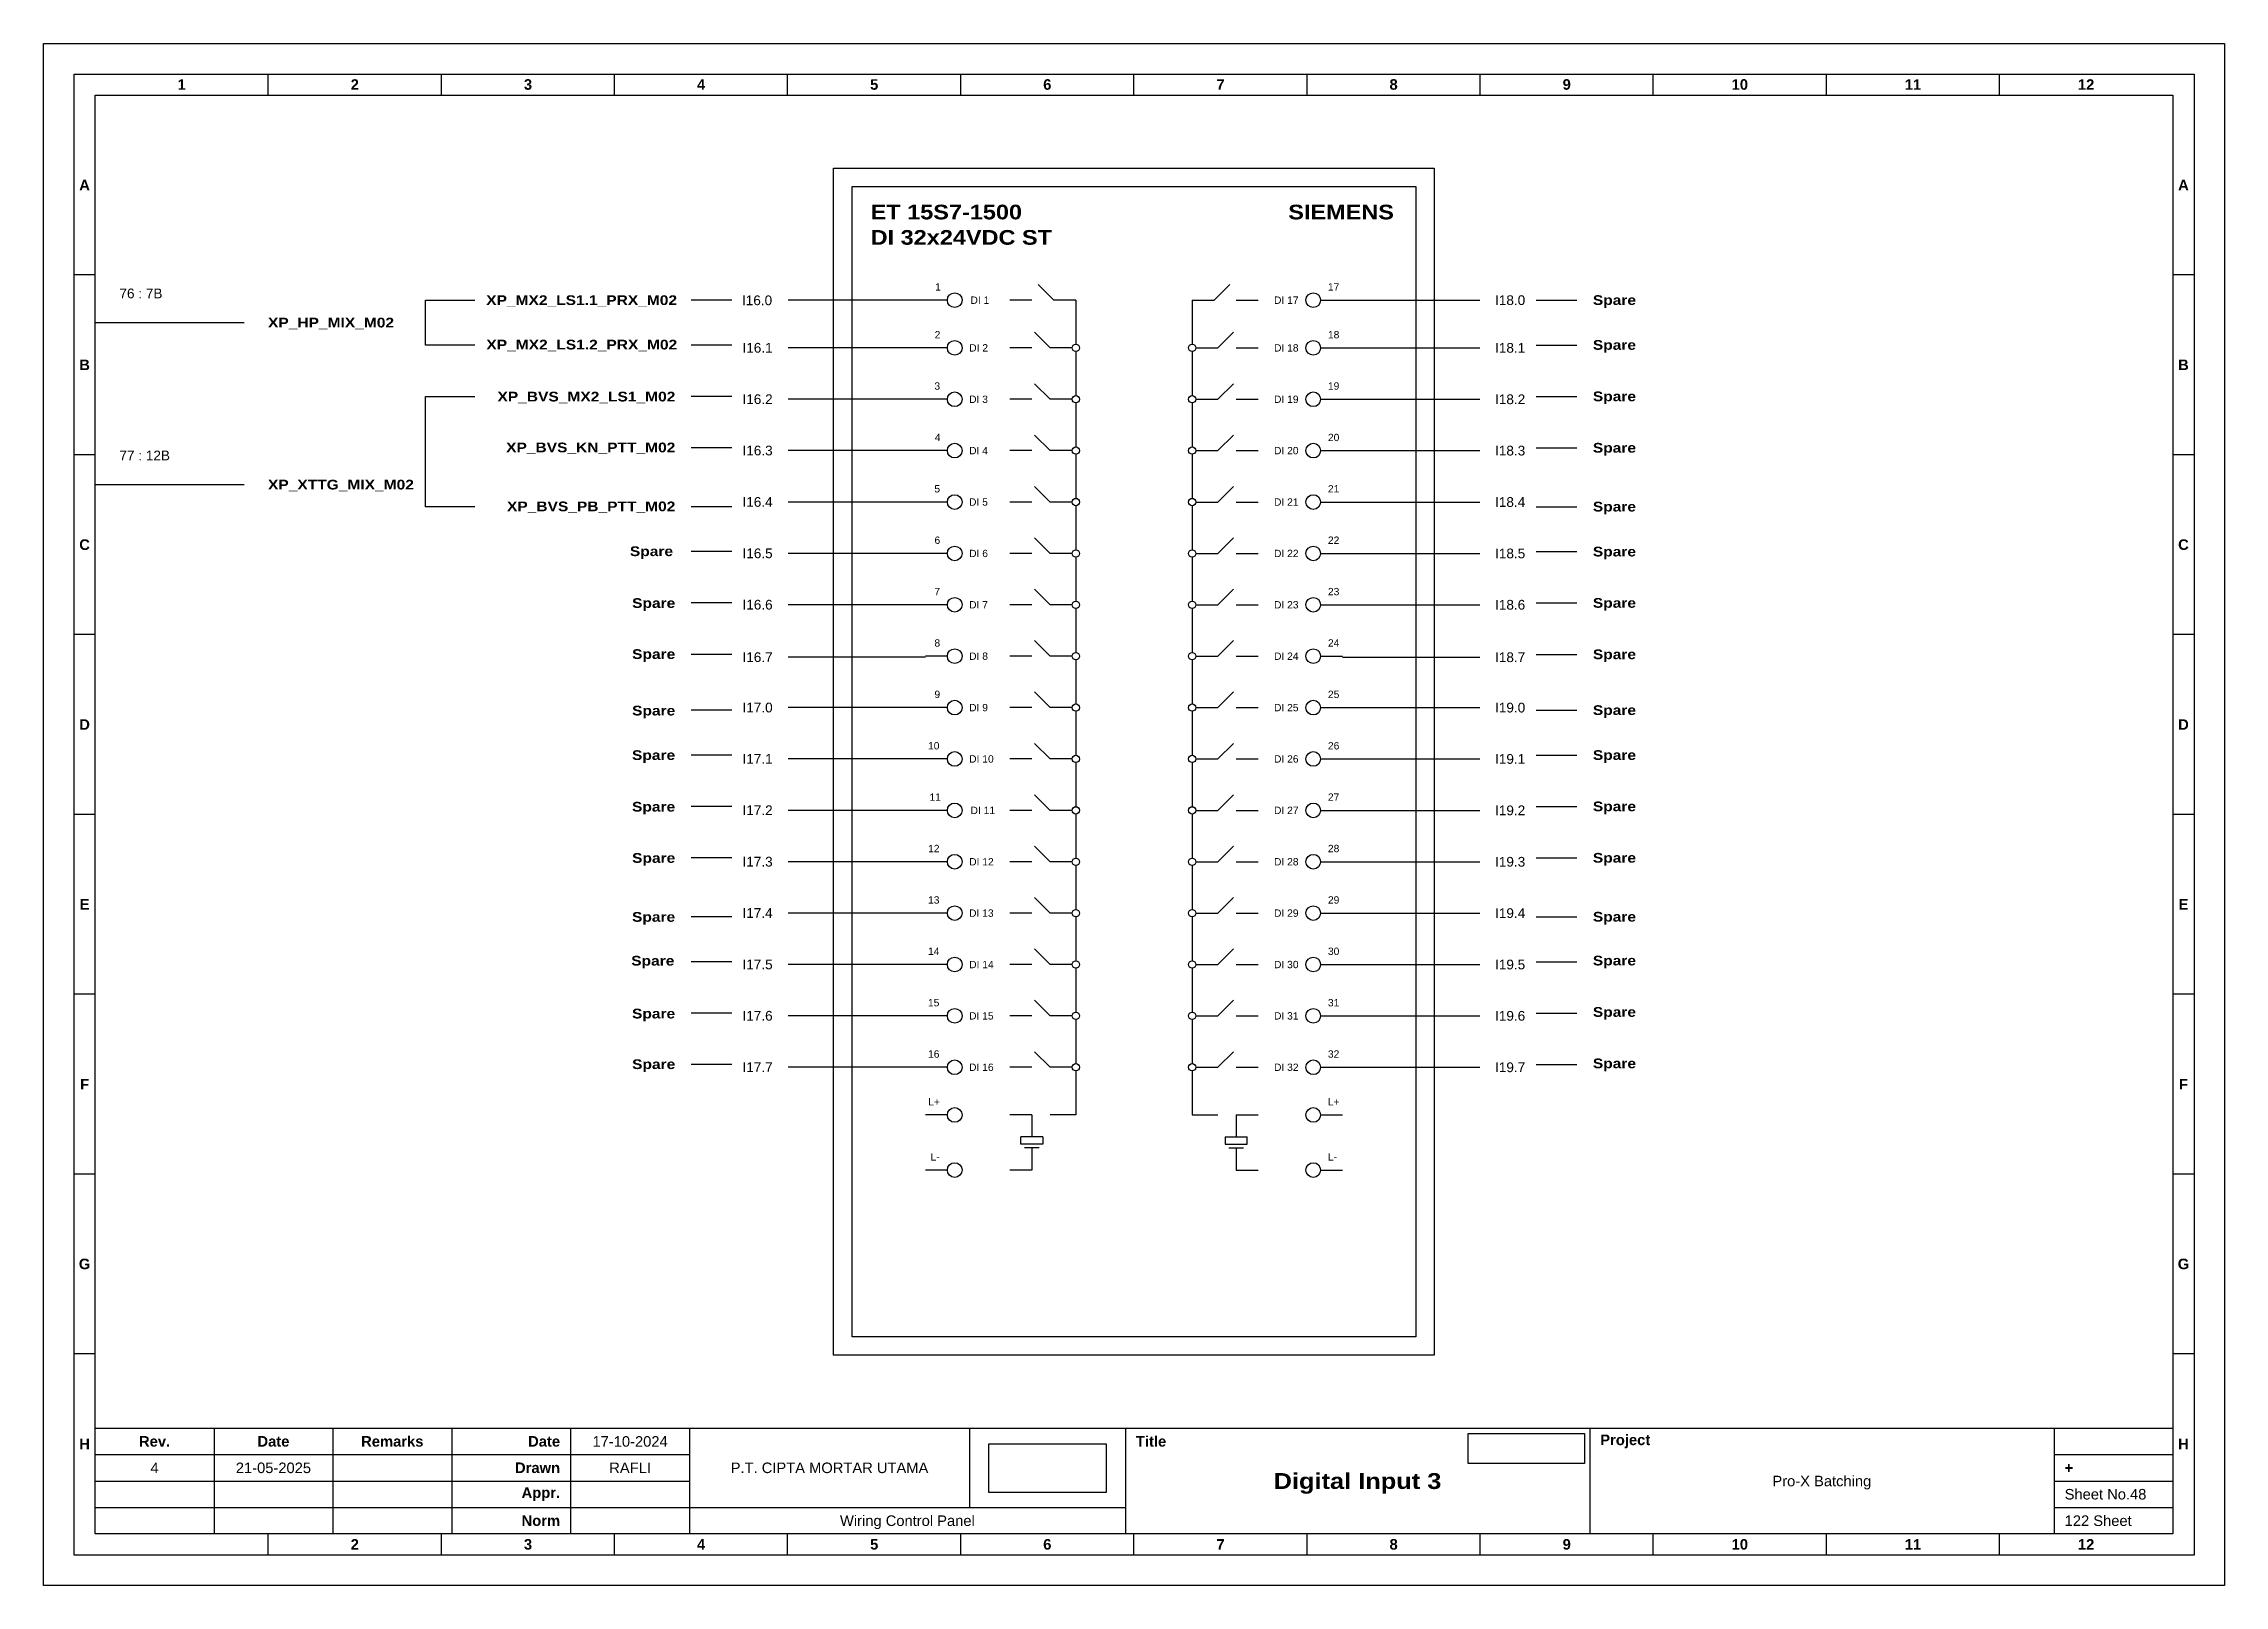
# Model space of a CAD drawing. Header units: centimetres. Extents: x 629 to 3405, y 1037 to 2279.
# Drawn here: x 2193.3 to 2462.7, y 1512.5 to 1702.9 of the extents above; entities that cross this region are included whole.
import ezdxf
from ezdxf.enums import TextEntityAlignment as Align

# ---------------------------------------------------------------- set-up
doc = ezdxf.new("R2010")
doc.units = ezdxf.units.CM
doc.header["$MEASUREMENT"] = 0
doc.styles.add('Bold', font='ariblk.ttf', dxfattribs={"height": 25.4})
doc.styles.get("Standard").update_dxf_attribs({"font": 'arial.ttf'})
picture_1 = doc.add_image_def('image1.png', size_in_pixel=(2048, 847))
picture_2 = doc.add_image_def('image2.png', size_in_pixel=(2092, 542))

msp = doc.modelspace()

# ---------------------------------------------------------------- texts
at = {"ltscale": 500, "style": 'Bold'}
for s, p in [('ET 15S7-1500', (2295.49, 1683.04)), ('DI 32x24VDC ST', (2295.49, 1679.91))]:
    msp.add_text(s, height=1.8132, dxfattribs=at).set_placement(p, align=Align.TOP_LEFT)
msp.add_text('SIEMENS', height=1.813, dxfattribs=at).set_placement((2360.12, 1683.04), align=Align.TOP_RIGHT)
at = {"ltscale": 500}
for s, height, p in [('76 : 7B', 1.2, (2202.71, 1671.12, -2)), ('1', 0.907, (2303.46, 1672.16)), ('17', 0.907, (2351.97, 1672.16)), ('2', 0.907, (2303.4, 1666.26)), ('18', 0.907, (2351.97, 1666.26)), ('3', 0.907, (2303.37, 1659.92)), ('19', 0.907, (2351.97, 1659.92)), ('4', 0.907, (2303.41, 1653.57)), ('20', 0.907, (2351.97, 1653.57)), ('77 : 12B', 1.2, (2202.71, 1651.11, -2)), ('5', 0.907, (2303.36, 1647.23)), ('21', 0.907, (2351.97, 1647.23)), ('6', 0.907, (2303.38, 1640.88)), ('22', 0.907, (2351.97, 1640.88)), ('7', 0.907, (2303.36, 1634.53)), ('23', 0.907, (2351.97, 1634.53)), ('8', 0.907, (2303.37, 1628.19)), ('24', 0.907, (2351.97, 1628.19)), ('9', 0.907, (2303.37, 1621.84)), ('25', 0.907, (2351.97, 1621.84)), ('10', 0.907, (2302.58, 1615.49)), ('26', 0.907, (2351.97, 1615.49)), ('11', 0.907, (2302.76, 1609.15)), ('27', 0.907, (2351.97, 1609.15)), ('12', 0.907, (2302.59, 1602.8)), ('28', 0.907, (2351.97, 1602.8)), ('13', 0.907, (2302.58, 1596.45)), ('29', 0.907, (2351.97, 1596.45)), ('14', 0.907, (2302.58, 1590.11)), ('30', 0.907, (2351.97, 1590.11)), ('15', 0.907, (2302.57, 1583.76)), ('31', 0.907, (2351.97, 1583.76)), ('16', 0.907, (2302.58, 1577.42)), ('32', 0.907, (2351.97, 1577.42)), ('L+', 0.907, (2302.6, 1571.52)), ('L+', 0.907, (2351.97, 1571.52)), ('L-', 0.907, (2302.89, 1564.72)), ('L-', 0.907, (2351.97, 1564.72))]:
    msp.add_text(s, height=height, dxfattribs=at).set_placement(p, align=Align.BOTTOM_LEFT)
at = {"ltscale": 500, "style": 'Bold'}
for s, p in [('XP_MX2_LS1.1_PRX_M02', (2271.58, 1671.25)), ('XP_MX2_LS1.2_PRX_M02', (2271.6, 1665.76)), ('XP_BVS_MX2_LS1_M02', (2271.37, 1659.34)), ('XP_BVS_KN_PTT_M02', (2271.37, 1653.06)), ('XP_BVS_PB_PTT_M02', (2271.37, 1645.78)), ('Spare', (2271.09, 1640.24)), ('Spare', (2271.36, 1633.84)), ('Spare', (2271.36, 1627.54)), ('Spare', (2271.36, 1620.56)), ('Spare', (2271.35, 1615.06)), ('Spare', (2271.35, 1608.69)), ('Spare', (2271.36, 1602.36)), ('Spare', (2271.35, 1595.08)), ('Spare', (2271.25, 1589.67)), ('Spare', (2271.35, 1583.14)), ('Spare', (2271.36, 1576.89))]:
    msp.add_text(s, height=1.2, dxfattribs=at).set_placement(p, align=Align.MIDDLE_RIGHT)
at = {"ltscale": 500}
for s, p in [('I16.0', (2279.6, 1671.23)), ('I18.0', (2372.61, 1671.25)), ('I16.1', (2279.66, 1665.37)), ('I18.1', (2372.61, 1665.36)), ('I16.2', (2279.66, 1659.02)), ('I18.2', (2372.61, 1659.01)), ('I16.3', (2279.66, 1652.68)), ('I18.3', (2372.61, 1652.67)), ('I16.4', (2279.66, 1646.33)), ('I18.4', (2372.61, 1646.32)), ('I16.5', (2279.66, 1639.98)), ('I18.5', (2372.61, 1639.97)), ('I16.6', (2279.66, 1633.64)), ('I18.6', (2372.61, 1633.63)), ('I16.7', (2279.66, 1627.16)), ('I18.7', (2372.61, 1627.15)), ('I17.0', (2279.66, 1620.94)), ('I19.0', (2372.61, 1620.93)), ('I17.1', (2279.66, 1614.6)), ('I19.1', (2372.61, 1614.59)), ('I17.2', (2279.66, 1608.25)), ('I19.2', (2372.61, 1608.24)), ('I17.3', (2279.66, 1601.9)), ('I19.3', (2372.61, 1601.89)), ('I17.4', (2279.66, 1595.56)), ('I19.4', (2372.61, 1595.55)), ('I17.5', (2279.66, 1589.21)), ('I19.5', (2372.61, 1589.2)), ('I17.6', (2279.66, 1582.87)), ('I19.6', (2372.61, 1582.86)), ('I17.7', (2279.66, 1576.52)), ('I19.7', (2372.61, 1576.51))]:
    msp.add_text(s, height=1.2, dxfattribs=at).set_placement(p, align=Align.MIDDLE_LEFT)
for s, p in [('DI 1', (2310.15, 1671.25)), ('DI 17', (2348.34, 1671.25)), ('DI 2', (2309.99, 1665.36)), ('DI 18', (2348.34, 1665.36)), ('DI 3', (2309.98, 1659.01)), ('DI 19', (2348.34, 1659.01)), ('DI 4', (2309.98, 1652.67)), ('DI 20', (2348.34, 1652.67)), ('DI 5', (2309.97, 1646.32)), ('DI 21', (2348.34, 1646.32)), ('DI 6', (2309.98, 1639.97)), ('DI 22', (2348.34, 1639.97)), ('DI 7', (2309.98, 1633.63)), ('DI 23', (2348.34, 1633.63)), ('DI 8', (2309.98, 1627.28)), ('DI 24', (2348.34, 1627.28)), ('DI 9', (2309.98, 1620.93)), ('DI 25', (2348.34, 1620.93)), ('DI 10', (2310.69, 1614.59)), ('DI 26', (2348.34, 1614.59)), ('DI 11', (2310.86, 1608.24)), ('DI 27', (2348.34, 1608.24)), ('DI 12', (2310.69, 1601.89)), ('DI 28', (2348.34, 1601.89)), ('DI 13', (2310.68, 1595.55)), ('DI 29', (2348.34, 1595.55)), ('DI 14', (2310.69, 1589.2)), ('DI 30', (2348.34, 1589.2)), ('DI 15', (2310.68, 1582.86)), ('DI 31', (2348.34, 1582.86)), ('DI 16', (2310.68, 1576.51)), ('DI 32', (2348.34, 1576.51))]:
    msp.add_text(s, height=0.907, dxfattribs=at).set_placement(p, align=Align.MIDDLE_RIGHT)
at = {"ltscale": 500, "style": 'Bold'}
for s, p in [('Spare', (2384.69, 1671.26)), ('XP_HP_MIX_M02', (2221.06, 1668.48)), ('Spare', (2384.69, 1665.72)), ('Spare', (2384.69, 1659.37)), ('Spare', (2384.69, 1653.02)), ('XP_XTTG_MIX_M02', (2221.06, 1648.47)), ('Spare', (2384.69, 1645.75)), ('Spare', (2384.69, 1640.2)), ('Spare', (2384.69, 1633.86)), ('Spare', (2384.69, 1627.51)), ('Spare', (2384.69, 1620.62)), ('Spare', (2384.69, 1615.07)), ('Spare', (2384.69, 1608.73)), ('Spare', (2384.69, 1602.38)), ('Spare', (2384.69, 1595.1)), ('Spare', (2384.69, 1589.69)), ('Spare', (2384.69, 1583.34)), ('Spare', (2384.69, 1576.99))]:
    msp.add_text(s, height=1.2, dxfattribs=at).set_placement(p, align=Align.MIDDLE_LEFT)

# ---------------------------------------------------------------- blocks, each defined once
blk = doc.blocks.new('KOP MU PROJECT')
at = {"color": 6, "ltscale": 50}
for p, q in [((27.74, 184.05), (27.74, 186.66)), ((49.13, 184.05), (49.13, 186.66)), ((70.51, 184.05), (70.51, 186.66)), ((91.89, 184.05), (91.89, 186.66)), ((113.27, 184.05), (113.27, 186.66)), ((134.66, 184.05), (134.66, 186.66)), ((156.04, 184.05), (156.04, 186.66)), ((177.42, 184.05), (177.42, 186.66)), ((198.8, 184.05), (198.8, 186.66)), ((220.19, 184.05), (220.19, 186.66)), ((241.57, 184.05), (241.57, 186.66)), ((6.36, 161.84), (3.75, 161.84)), ((265.59, 161.84), (262.98, 161.84)), ((6.36, 139.63), (3.75, 139.63)), ((265.59, 139.63), (262.98, 139.63)), ((6.36, 117.42), (3.75, 117.42)), ((265.59, 117.42), (262.98, 117.42)), ((6.36, 95.22), (3.75, 95.22)), ((265.59, 95.22), (262.98, 95.22)), ((6.36, 73.01), (3.75, 73.01)), ((265.59, 73.01), (262.98, 73.01)), ((6.36, 50.8), (3.75, 50.8)), ((265.59, 50.8), (262.98, 50.8)), ((6.36, 28.59), (3.75, 28.59)), ((265.59, 28.59), (262.98, 28.59)), ((27.74, 3.75), (27.74, 6.36)), ((49.13, 3.75), (49.13, 6.36)), ((70.51, 3.75), (70.51, 6.36)), ((91.89, 3.75), (91.89, 6.36)), ((113.27, 3.75), (113.27, 6.36)), ((134.66, 3.75), (134.66, 6.36)), ((156.04, 3.75), (156.04, 6.36)), ((177.42, 3.75), (177.42, 6.36)), ((198.8, 3.75), (198.8, 6.36)), ((220.19, 3.75), (220.19, 6.36)), ((241.57, 3.75), (241.57, 6.36))]:
    blk.add_line(p, q, dxfattribs=at)
at = {"ltscale": 50}
for p, q in [((6.36, 19.41), (262.98, 19.41)), ((21.04, 19.41), (21.04, 6.36)), ((35.72, 19.41), (35.72, 6.36)), ((50.41, 19.41), (50.41, 6.36)), ((65.09, 19.41), (65.09, 6.36)), ((79.77, 19.41), (79.77, 6.36)), ((114.35, 19.41), (114.35, 9.62)), ((133.6, 19.41), (133.6, 6.36)), ((190.95, 19.41), (190.95, 6.36)), ((248.3, 19.41), (248.3, 6.36)), ((6.36, 16.15), (79.77, 16.15)), ((248.3, 16.15), (262.98, 16.15)), ((6.36, 12.89), (79.77, 12.89)), ((248.3, 12.89), (262.98, 12.89)), ((6.36, 9.62), (133.6, 9.62)), ((248.3, 9.62), (262.98, 9.62))]:
    blk.add_line(p, q, dxfattribs=at)
at = {"color": 1, "ltscale": 50}
blk.add_lwpolyline([(269.34, 0), (0, 0), (0, 190.41), (269.34, 190.41)], close=True, dxfattribs=at)
at = {"color": 6, "ltscale": 50}
for points in [[(265.59, 3.75), (3.75, 3.75), (3.75, 186.66), (265.59, 186.66)], [(262.98, 6.36), (6.36, 6.36), (6.36, 184.05), (262.98, 184.05)]]:
    blk.add_lwpolyline(points, close=True, dxfattribs=at)
at = {"ltscale": 50, "char_height": 1.305, "attachment_point": 4}
for s, width, heights, insert in [('\\pxqc;{\\fArial|b1|i0|c0|p34;1}', 21.3825, [2.51], (6.36, 185.36)), ('\\pxqc;{\\fArial|b1|i0|c0|p34;2}', 21.3825, [2.51], (27.74, 185.36)), ('\\pxqc;{\\fArial|b1|i0|c0|p34;3}', 21.3825, [2.51], (49.13, 185.36)), ('\\pxqc;{\\fArial|b1|i0|c0|p34;4}', 21.3825, [2.51], (70.51, 185.36)), ('\\pxqc;{\\fArial|b1|i0|c0|p34;5}', 21.3825, [2.51], (91.89, 185.36)), ('\\pxqc;{\\fArial|b1|i0|c0|p34;6}', 21.3825, [2.51], (113.27, 185.36)), ('\\pxqc;{\\fArial|b1|i0|c0|p34;7}', 21.3825, [2.51], (134.66, 185.36)), ('\\pxqc;{\\fArial|b1|i0|c0|p34;8}', 21.3825, [2.51], (156.04, 185.36)), ('\\pxqc;{\\fArial|b1|i0|c0|p34;9}', 21.3825, [2.51], (177.42, 185.36)), ('\\pxqc;{\\fArial|b1|i0|c0|p34;10}', 21.3825, [2.51], (198.8, 185.36)), ('\\pxqc;{\\fArial|b1|i0|c0|p34;11}', 21.3825, [2.51], (220.19, 185.36)), ('\\pxqc;{\\fArial|b1|i0|c0|p34;12}', 21.3825, [2.51], (241.57, 185.36)), ('\\pxqc;{\\fArial|b1|i0|c0|p34;A}', 2.61, [2.51], (3.75, 172.95)), ('\\pxqc;{\\fArial|b1|i0|c0|p34;A}', 2.61, [2.51], (262.98, 172.95)), ('\\pxqc;{\\fArial|b1|i0|c0|p34;B}', 2.61, [2.51], (3.75, 150.74)), ('\\pxqc;{\\fArial|b1|i0|c0|p34;B}', 2.61, [2.51], (262.98, 150.74)), ('\\pxqc;{\\fArial|b1|i0|c0|p34;C}', 2.61, [2.51], (3.75, 128.53)), ('\\pxqc;{\\fArial|b1|i0|c0|p34;C}', 2.61, [2.51], (262.98, 128.53)), ('\\pxqc;{\\fArial|b1|i0|c0|p34;D}', 2.61, [2.51], (3.75, 106.32)), ('\\pxqc;{\\fArial|b1|i0|c0|p34;D}', 2.61, [2.51], (262.98, 106.32)), ('\\pxqc;{\\fArial|b1|i0|c0|p34;E}', 2.61, [2.51], (3.75, 84.11)), ('\\pxqc;{\\fArial|b1|i0|c0|p34;E}', 2.61, [2.51], (262.98, 84.11)), ('\\pxqc;{\\fArial|b1|i0|c0|p34;F}', 2.61, [2.51], (3.75, 61.9)), ('\\pxqc;{\\fArial|b1|i0|c0|p34;F}', 2.61, [2.51], (262.98, 61.9)), ('\\pxqc;{\\fArial|b1|i0|c0|p34;G}', 2.61, [2.51], (3.75, 39.69)), ('\\pxqc;{\\fArial|b1|i0|c0|p34;G}', 2.61, [2.51], (262.98, 39.69)), ('\\pxqc;{\\fArial|b1|i0|c0|p34;H}', 2.61, [2.51], (3.75, 17.47)), ('\\pxqc;{\\fArial|b1|i0|c0|p34;Rev.}', 14.6811, [2.88], (6.36, 17.78)), ('\\pxqc;{\\fArial|b1|i0|c0|p34;Date}', 14.6811, [2.88], (21.04, 17.78)), ('\\pxqc;{\\fArial|b1|i0|c0|p34;Remarks}', 14.6811, [2.88], (35.72, 17.78)), ('\\pxqr;{\\fArial|b1|i0|c0|p34;Date}', 13.3761, [2.88], (50.41, 17.78)), ('\\pxql;{\\fArial|b1|i0|c0|p34;Title}', 50.2419, [2.88], (134.9, 17.78)), ('\\pxql;{\\fArial|b1|i0|c0|p34;Project}', 50.2419, [2.88], (192.25, 17.78)), ('\\pxqc;{\\fArial|b1|i0|c0|p34;H}', 2.61, [2.51], (262.98, 17.47)), ('\\pxqr;{\\fArial|b1|i0|c0|p34;Drawn}', 13.3761, [2.88], (50.41, 14.52)), ('\\pxql;{\\fArial|b1|i0|c0|p34;+}', 14.6811, [2.88], (249.61, 14.52)), ('\\pxqr;{\\fArial|b1|i0|c0|p34;Appr.}', 13.3761, [2.88], (50.41, 11.26)), ('\\pxqr;{\\fArial|b1|i0|c0|p34;Norm}', 13.3761, [2.88], (50.41, 7.99)), ('\\pxqc;{\\fArial|b1|i0|c0|p34;2}', 21.3825, [2.51], (27.74, 5.06)), ('\\pxqc;{\\fArial|b1|i0|c0|p34;3}', 21.3825, [2.51], (49.13, 5.06)), ('\\pxqc;{\\fArial|b1|i0|c0|p34;4}', 21.3825, [2.51], (70.51, 5.06)), ('\\pxqc;{\\fArial|b1|i0|c0|p34;5}', 21.3825, [2.51], (91.89, 5.06)), ('\\pxqc;{\\fArial|b1|i0|c0|p34;6}', 21.3825, [2.51], (113.27, 5.06)), ('\\pxqc;{\\fArial|b1|i0|c0|p34;7}', 21.3825, [2.51], (134.66, 5.06)), ('\\pxqc;{\\fArial|b1|i0|c0|p34;8}', 21.3825, [2.51], (156.04, 5.06)), ('\\pxqc;{\\fArial|b1|i0|c0|p34;9}', 21.3825, [2.51], (177.42, 5.06)), ('\\pxqc;{\\fArial|b1|i0|c0|p34;10}', 21.3825, [2.51], (198.8, 5.06)), ('\\pxqc;{\\fArial|b1|i0|c0|p34;11}', 21.3825, [2.51], (220.19, 5.06)), ('\\pxqc;{\\fArial|b1|i0|c0|p34;12}', 21.3825, [2.51], (241.57, 5.06))]:
    blk.add_mtext_dynamic_manual_height_columns(s, width=width, gutter_width=0.0326, heights=heights, dxfattribs=dict(at, insert=insert))
at = {"ltscale": 50}
for tag, p in [('DATECREATED', (72.43, 17.78)), ('REV', (13.7, 14.52)), ('REVDATE', (28.38, 14.52)), ('REMARKS', (43.06, 14.52)), ('DRAWN', (72.43, 14.52)), ('COMPANY', (97.06, 14.52)), ('PROJECT', (219.62, 12.89)), ('APPR', (72.43, 11.26)), ('NORM', (72.43, 7.99)), ('DRAWINGCATEGORY', (106.68, 7.99)), ('DESCRIPTION', (162.27, 10.03))]:
    blk.add_attdef(tag, text='', height=1.3, dxfattribs=at).set_placement(p, align=Align.MIDDLE_CENTER)
at = {"ltscale": 50, "style": 'Bold'}
blk.add_attdef('TITLE', text='', height=1.96, dxfattribs=at).set_placement((162.27, 12.89), align=Align.MIDDLE_CENTER)
at = {"ltscale": 50}
for tag, p in [('SHEETNUMBER', (249.61, 11.26)), ('TOTALSHEET', (249.61, 7.99))]:
    blk.add_attdef(tag, text='', height=1.3, dxfattribs=at).set_placement(p, align=Align.MIDDLE_LEFT)
image = blk.add_image(picture_1, insert=(116.72, 11.48), size_in_units=(14.5, 6), dxfattribs=at)
image.dxf.flags = 15
image = blk.add_image(picture_2, insert=(175.94, 15.04), size_in_units=(14.36, 3.72), dxfattribs=at)
image.dxf.flags = 15

# ---------------------------------------------------------------- linework, layer by layer
at = {"ltscale": 50}
for p, q in [((2318.11, 1671.25), (2316.19, 1673.17)), ((2337.92, 1671.25), (2339.85, 1673.17)), ((2315.39, 1671.25), (2312.67, 1671.25)), ((2320.83, 1671.25), (2318.11, 1671.25)), ((2320.83, 1671.25), (2320.83, 1665.81)), ((2335.2, 1671.25), (2337.92, 1671.25)), ((2335.2, 1671.25), (2335.2, 1665.81)), ((2340.64, 1671.25), (2343.36, 1671.25)), ((2317.66, 1665.36), (2315.73, 1667.28)), ((2338.38, 1665.36), (2340.3, 1667.28)), ((2315.39, 1665.36), (2312.67, 1665.36)), ((2320.38, 1665.36), (2317.66, 1665.36)), ((2320.83, 1664.9), (2320.83, 1659.46)), ((2335.2, 1664.9), (2335.2, 1659.46)), ((2335.66, 1665.36), (2338.38, 1665.36)), ((2340.64, 1665.36), (2343.36, 1665.36)), ((2317.66, 1659.01), (2315.73, 1660.93)), ((2338.38, 1659.01), (2340.3, 1660.93)), ((2315.39, 1659.01), (2312.67, 1659.01)), ((2320.38, 1659.01), (2317.66, 1659.01)), ((2320.83, 1658.56), (2320.83, 1653.12)), ((2335.2, 1658.56), (2335.2, 1653.12)), ((2335.66, 1659.01), (2338.38, 1659.01)), ((2340.64, 1659.01), (2343.36, 1659.01)), ((2317.66, 1652.67), (2315.73, 1654.59)), ((2338.38, 1652.67), (2340.3, 1654.59)), ((2315.39, 1652.67), (2312.67, 1652.67)), ((2320.38, 1652.67), (2317.66, 1652.67)), ((2320.83, 1652.21), (2320.83, 1646.77)), ((2335.2, 1652.21), (2335.2, 1646.77)), ((2335.66, 1652.67), (2338.38, 1652.67)), ((2340.64, 1652.67), (2343.36, 1652.67)), ((2315.39, 1646.32), (2312.67, 1646.32)), ((2317.66, 1646.32), (2315.73, 1648.24)), ((2320.38, 1646.32), (2317.66, 1646.32)), ((2320.83, 1645.87), (2320.83, 1640.43)), ((2335.2, 1645.87), (2335.2, 1640.43)), ((2335.66, 1646.32), (2338.38, 1646.32)), ((2338.38, 1646.32), (2340.3, 1648.24)), ((2340.64, 1646.32), (2343.36, 1646.32)), ((2317.66, 1639.97), (2315.73, 1641.9)), ((2338.38, 1639.97), (2340.3, 1641.9)), ((2315.39, 1639.97), (2312.67, 1639.97)), ((2320.38, 1639.97), (2317.66, 1639.97)), ((2320.83, 1639.52), (2320.83, 1634.08)), ((2335.2, 1639.52), (2335.2, 1634.08)), ((2335.66, 1639.97), (2338.38, 1639.97)), ((2340.64, 1639.97), (2343.36, 1639.97)), ((2317.66, 1633.63), (2315.73, 1635.55)), ((2338.38, 1633.63), (2340.3, 1635.55)), ((2315.39, 1633.63), (2312.67, 1633.63)), ((2320.38, 1633.63), (2317.66, 1633.63)), ((2320.83, 1633.17), (2320.83, 1627.73)), ((2335.2, 1633.17), (2335.2, 1627.73)), ((2335.66, 1633.63), (2338.38, 1633.63)), ((2340.64, 1633.63), (2343.36, 1633.63)), ((2315.39, 1627.28), (2312.67, 1627.28)), ((2317.66, 1627.28), (2315.73, 1629.2)), ((2320.38, 1627.28), (2317.66, 1627.28)), ((2335.66, 1627.28), (2338.38, 1627.28)), ((2338.38, 1627.28), (2340.3, 1629.2)), ((2340.64, 1627.28), (2343.36, 1627.28)), ((2320.83, 1626.83), (2320.83, 1621.39)), ((2335.2, 1626.83), (2335.2, 1621.39)), ((2317.66, 1620.93), (2315.73, 1622.86)), ((2338.38, 1620.93), (2340.3, 1622.86)), ((2315.39, 1620.93), (2312.67, 1620.93)), ((2320.38, 1620.93), (2317.66, 1620.93)), ((2320.83, 1620.48), (2320.83, 1615.04)), ((2335.2, 1620.48), (2335.2, 1615.04)), ((2335.66, 1620.93), (2338.38, 1620.93)), ((2340.64, 1620.93), (2343.36, 1620.93)), ((2317.66, 1614.59), (2315.73, 1616.51)), ((2338.38, 1614.59), (2340.3, 1616.51)), ((2315.39, 1614.59), (2312.67, 1614.59)), ((2320.38, 1614.59), (2317.66, 1614.59)), ((2320.83, 1614.13), (2320.83, 1608.69)), ((2335.2, 1614.13), (2335.2, 1608.69)), ((2335.66, 1614.59), (2338.38, 1614.59)), ((2340.64, 1614.59), (2343.36, 1614.59)), ((2315.39, 1608.24), (2312.67, 1608.24)), ((2317.66, 1608.24), (2315.73, 1610.16)), ((2320.38, 1608.24), (2317.66, 1608.24)), ((2335.66, 1608.24), (2338.38, 1608.24)), ((2338.38, 1608.24), (2340.3, 1610.16)), ((2340.64, 1608.24), (2343.36, 1608.24)), ((2320.83, 1607.79), (2320.83, 1602.35)), ((2335.2, 1607.79), (2335.2, 1602.35)), ((2317.66, 1601.89), (2315.73, 1603.82)), ((2338.38, 1601.89), (2340.3, 1603.82)), ((2315.39, 1601.89), (2312.67, 1601.89)), ((2320.38, 1601.89), (2317.66, 1601.89)), ((2320.83, 1601.44), (2320.83, 1596)), ((2335.2, 1601.44), (2335.2, 1596)), ((2335.66, 1601.89), (2338.38, 1601.89)), ((2340.64, 1601.89), (2343.36, 1601.89)), ((2317.66, 1595.55), (2315.73, 1597.47)), ((2338.38, 1595.55), (2340.3, 1597.47)), ((2315.39, 1595.55), (2312.67, 1595.55)), ((2320.38, 1595.55), (2317.66, 1595.55)), ((2320.83, 1595.1), (2320.83, 1589.66)), ((2335.2, 1595.1), (2335.2, 1589.66)), ((2335.66, 1595.55), (2338.38, 1595.55)), ((2340.64, 1595.55), (2343.36, 1595.55)), ((2315.39, 1589.2), (2312.67, 1589.2)), ((2317.66, 1589.2), (2315.73, 1591.13)), ((2320.38, 1589.2), (2317.66, 1589.2)), ((2335.66, 1589.2), (2338.38, 1589.2)), ((2338.38, 1589.2), (2340.3, 1591.13)), ((2340.64, 1589.2), (2343.36, 1589.2)), ((2320.83, 1588.75), (2320.83, 1583.31)), ((2335.2, 1588.75), (2335.2, 1583.31)), ((2317.66, 1582.86), (2315.73, 1584.78)), ((2338.38, 1582.86), (2340.3, 1584.78)), ((2315.39, 1582.86), (2312.67, 1582.86)), ((2320.38, 1582.86), (2317.66, 1582.86)), ((2320.83, 1582.4), (2320.83, 1576.96)), ((2335.2, 1582.4), (2335.2, 1576.96)), ((2335.66, 1582.86), (2338.38, 1582.86)), ((2340.64, 1582.86), (2343.36, 1582.86)), ((2317.66, 1576.51), (2315.73, 1578.43)), ((2338.38, 1576.51), (2340.3, 1578.43)), ((2315.39, 1576.51), (2312.67, 1576.51)), ((2320.38, 1576.51), (2317.66, 1576.51)), ((2320.83, 1576.06), (2320.83, 1570.62)), ((2335.2, 1576.06), (2335.2, 1570.62)), ((2335.66, 1576.51), (2338.38, 1576.51)), ((2340.64, 1576.51), (2343.36, 1576.51)), ((2315.39, 1570.62), (2312.67, 1570.62)), ((2315.39, 1570.62), (2315.39, 1567.9)), ((2320.83, 1570.62), (2317.66, 1570.62)), ((2335.2, 1570.62), (2338.38, 1570.62)), ((2340.64, 1570.62), (2343.36, 1570.62)), ((2340.64, 1570.62), (2340.64, 1567.9)), ((2316.75, 1567.9), (2314.03, 1567.9)), ((2314.03, 1567), (2314.03, 1567.9)), ((2316.75, 1567.9), (2316.75, 1567)), ((2339.28, 1567.9), (2342, 1567.9)), ((2339.28, 1567.9), (2339.28, 1567)), ((2342, 1567), (2342, 1567.9)), ((2316.75, 1567), (2314.03, 1567)), ((2316.3, 1566.54), (2314.48, 1566.54)), ((2315.39, 1566.54), (2315.39, 1563.82)), ((2339.28, 1567), (2342, 1567)), ((2339.74, 1566.54), (2341.55, 1566.54)), ((2340.64, 1566.54), (2340.64, 1563.82)), ((2315.39, 1563.82), (2312.67, 1563.82)), ((2340.64, 1563.82), (2343.36, 1563.82))]:
    msp.add_line(p, q, dxfattribs=at)
at = {"color": 146, "ltscale": 50, "true_color": 0x105689}
for p, q in [((2240.53, 1665.71), (2240.53, 1671.25)), ((2240.53, 1671.25), (2246.59, 1671.25)), ((2278.34, 1671.25), (2273.34, 1671.25)), ((2302.26, 1671.25), (2285.31, 1671.25)), ((2353.78, 1671.25), (2370.73, 1671.25)), ((2377.7, 1671.25), (2382.7, 1671.25)), ((2199.71, 1668.48), (2218.12, 1668.48)), ((2246.59, 1665.71), (2240.53, 1665.71)), ((2278.34, 1665.71), (2273.34, 1665.71)), ((2302.26, 1665.36), (2285.31, 1665.36)), ((2353.78, 1665.36), (2370.73, 1665.36)), ((2377.7, 1665.71), (2382.7, 1665.71)), ((2240.53, 1645.74), (2240.53, 1659.36)), ((2240.53, 1659.36), (2246.59, 1659.36)), ((2278.34, 1659.36), (2273.34, 1659.36)), ((2377.7, 1659.36), (2382.7, 1659.36)), ((2302.26, 1659.01), (2285.31, 1659.01)), ((2353.78, 1659.01), (2370.73, 1659.01)), ((2278.34, 1653.01), (2273.34, 1653.01)), ((2302.26, 1652.67), (2285.31, 1652.67)), ((2353.78, 1652.67), (2370.73, 1652.67)), ((2377.7, 1653.01), (2382.7, 1653.01)), ((2199.71, 1648.47), (2218.12, 1648.47)), ((2246.59, 1645.74), (2240.53, 1645.74)), ((2278.34, 1645.74), (2273.34, 1645.74)), ((2302.26, 1646.32), (2285.31, 1646.32)), ((2353.78, 1646.32), (2370.73, 1646.32)), ((2377.7, 1645.74), (2382.7, 1645.74)), ((2278.34, 1640.19), (2273.34, 1640.19)), ((2302.26, 1639.97), (2285.31, 1639.97)), ((2353.78, 1639.97), (2370.73, 1639.97)), ((2377.7, 1640.19), (2382.7, 1640.19)), ((2278.34, 1633.85), (2273.34, 1633.85)), ((2302.26, 1633.63), (2285.31, 1633.63)), ((2353.78, 1633.63), (2370.73, 1633.63)), ((2377.7, 1633.85), (2382.7, 1633.85)), ((2278.34, 1627.5), (2273.34, 1627.5)), ((2302.26, 1627.15), (2285.31, 1627.15)), ((2353.78, 1627.15), (2370.73, 1627.15)), ((2377.7, 1627.5), (2382.7, 1627.5)), ((2278.34, 1620.61), (2273.34, 1620.61)), ((2302.26, 1620.93), (2285.31, 1620.93)), ((2353.78, 1620.93), (2370.73, 1620.93)), ((2377.7, 1620.61), (2382.7, 1620.61)), ((2278.34, 1615.06), (2273.34, 1615.06)), ((2302.26, 1614.59), (2285.31, 1614.59)), ((2353.78, 1614.59), (2370.73, 1614.59)), ((2377.7, 1615.06), (2382.7, 1615.06)), ((2278.34, 1608.72), (2273.34, 1608.72)), ((2302.26, 1608.24), (2285.31, 1608.24)), ((2353.78, 1608.24), (2370.73, 1608.24)), ((2377.7, 1608.72), (2382.7, 1608.72)), ((2278.34, 1602.37), (2273.34, 1602.37)), ((2302.26, 1601.89), (2285.31, 1601.89)), ((2353.78, 1601.89), (2370.73, 1601.89)), ((2377.7, 1602.37), (2382.7, 1602.37)), ((2278.34, 1595.1), (2273.34, 1595.1)), ((2302.26, 1595.55), (2285.31, 1595.55)), ((2353.78, 1595.55), (2370.73, 1595.55)), ((2377.7, 1595.1), (2382.7, 1595.1)), ((2278.34, 1589.55), (2273.34, 1589.55)), ((2302.26, 1589.2), (2285.31, 1589.2)), ((2353.78, 1589.2), (2370.73, 1589.2)), ((2377.7, 1589.55), (2382.7, 1589.55)), ((2278.34, 1583.2), (2273.34, 1583.2)), ((2302.26, 1582.86), (2285.31, 1582.86)), ((2353.78, 1582.86), (2370.73, 1582.86)), ((2377.7, 1583.2), (2382.7, 1583.2)), ((2278.34, 1576.86), (2273.34, 1576.86)), ((2302.26, 1576.51), (2285.31, 1576.51)), ((2353.78, 1576.51), (2370.73, 1576.51)), ((2377.7, 1576.86), (2382.7, 1576.86))]:
    msp.add_line(p, q, dxfattribs=at)
at = {"color": 6, "ltscale": 50}
for p, q in [((2304.98, 1671.25), (2302.26, 1671.25)), ((2351.06, 1671.25), (2353.78, 1671.25)), ((2304.98, 1665.36), (2302.26, 1665.36)), ((2351.06, 1665.36), (2353.78, 1665.36)), ((2304.98, 1659.01), (2302.26, 1659.01)), ((2351.06, 1659.01), (2353.78, 1659.01)), ((2304.98, 1652.67), (2302.26, 1652.67)), ((2351.06, 1652.67), (2353.78, 1652.67)), ((2304.98, 1646.32), (2302.26, 1646.32)), ((2351.06, 1646.32), (2353.78, 1646.32)), ((2304.98, 1639.97), (2302.26, 1639.97)), ((2351.06, 1639.97), (2353.78, 1639.97)), ((2304.98, 1633.63), (2302.26, 1633.63)), ((2351.06, 1633.63), (2353.78, 1633.63)), ((2304.98, 1627.28), (2302.26, 1627.28)), ((2351.06, 1627.28), (2353.78, 1627.28)), ((2304.98, 1620.93), (2302.26, 1620.93)), ((2351.06, 1620.93), (2353.78, 1620.93)), ((2304.98, 1614.59), (2302.26, 1614.59)), ((2351.06, 1614.59), (2353.78, 1614.59)), ((2304.98, 1608.24), (2302.26, 1608.24)), ((2351.06, 1608.24), (2353.78, 1608.24)), ((2304.98, 1601.89), (2302.26, 1601.89)), ((2351.06, 1601.89), (2353.78, 1601.89)), ((2304.98, 1595.55), (2302.26, 1595.55)), ((2351.06, 1595.55), (2353.78, 1595.55)), ((2304.98, 1589.2), (2302.26, 1589.2)), ((2351.06, 1589.2), (2353.78, 1589.2)), ((2304.98, 1582.86), (2302.26, 1582.86)), ((2351.06, 1582.86), (2353.78, 1582.86)), ((2304.98, 1576.51), (2302.26, 1576.51)), ((2351.06, 1576.51), (2353.78, 1576.51)), ((2304.98, 1570.62), (2302.26, 1570.62)), ((2351.06, 1570.62), (2353.78, 1570.62)), ((2304.98, 1563.82), (2302.26, 1563.82)), ((2351.06, 1563.82), (2353.78, 1563.82))]:
    msp.add_line(p, q, dxfattribs=at)
at = {"ltscale": 50}
msp.add_lwpolyline([(2290.92, 1687.57), (2365.11, 1687.57), (2365.11, 1540.94), (2290.92, 1540.94)], close=True, dxfattribs=at)
at = {"color": 6, "ltscale": 50}
msp.add_lwpolyline([(2293.19, 1685.3), (2362.84, 1685.3), (2362.84, 1543.2), (2293.19, 1543.2)], close=True, dxfattribs=at)
at = {"color": 6, "ltscale": 20}
for centre in [(2305.88, 1671.25), (2350.15, 1671.25), (2305.88, 1665.36), (2350.15, 1665.36), (2305.88, 1659.01), (2350.15, 1659.01), (2305.88, 1652.67), (2350.15, 1652.67), (2305.88, 1646.32), (2350.15, 1646.32), (2305.88, 1639.97), (2350.15, 1639.97), (2305.88, 1633.63), (2350.15, 1633.63), (2305.88, 1627.28), (2350.15, 1627.28), (2305.88, 1620.93), (2350.15, 1620.93), (2305.88, 1614.59), (2350.15, 1614.59), (2305.88, 1608.24), (2350.15, 1608.24), (2305.88, 1601.89), (2350.15, 1601.89), (2305.88, 1595.55), (2350.15, 1595.55), (2305.88, 1589.2), (2350.15, 1589.2), (2305.88, 1582.86), (2350.15, 1582.86), (2305.88, 1576.51), (2350.15, 1576.51), (2305.88, 1570.62), (2350.15, 1570.62), (2305.88, 1563.82), (2350.15, 1563.82)]:
    msp.add_circle(centre, 0.907, dxfattribs=at)
at = {"ltscale": 20}
for centre in [(2320.83, 1665.36), (2335.2, 1665.36), (2320.83, 1659.01), (2335.2, 1659.01), (2320.83, 1652.67), (2335.2, 1652.67), (2320.83, 1646.32), (2335.2, 1646.32), (2320.83, 1639.97), (2335.2, 1639.97), (2320.83, 1633.63), (2335.2, 1633.63), (2320.83, 1627.28), (2335.2, 1627.28), (2320.83, 1620.93), (2335.2, 1620.93), (2320.83, 1614.59), (2335.2, 1614.59), (2320.83, 1608.24), (2335.2, 1608.24), (2320.83, 1601.89), (2335.2, 1601.89), (2320.83, 1595.55), (2335.2, 1595.55), (2320.83, 1589.2), (2335.2, 1589.2), (2320.83, 1582.86), (2335.2, 1582.86), (2320.83, 1576.51), (2335.2, 1576.51)]:
    msp.add_circle(centre, 0.453, dxfattribs=at)

# ---------------------------------------------------------------- block references
msp.add_blockref('KOP MU PROJECT', (2193.35, 1512.52)).add_auto_attribs({'TITLE': 'Digital Input 3', 'PROJECT': 'Pro-X Batching', 'COMPANY': 'P.T. CIPTA MORTAR UTAMA', 'DRAWINGCATEGORY': 'Wiring Control Panel', 'DRAWN': 'RAFLI', 'DATECREATED': '17-10-2024', 'REVDATE': '21-05-2025', 'REV': '4', 'SHEETNUMBER': 'Sheet No.48', 'TOTALSHEET': '122 Sheet'})

msp.set_redraw_order([(e.dxf.handle, doc.entitydb.next_handle()) for e in msp.query("TEXT MTEXT ATTDEF DIMENSION ARC_DIMENSION")])  # texts and dimensions are drawn at this point

doc.saveas('drawing.dxf')
